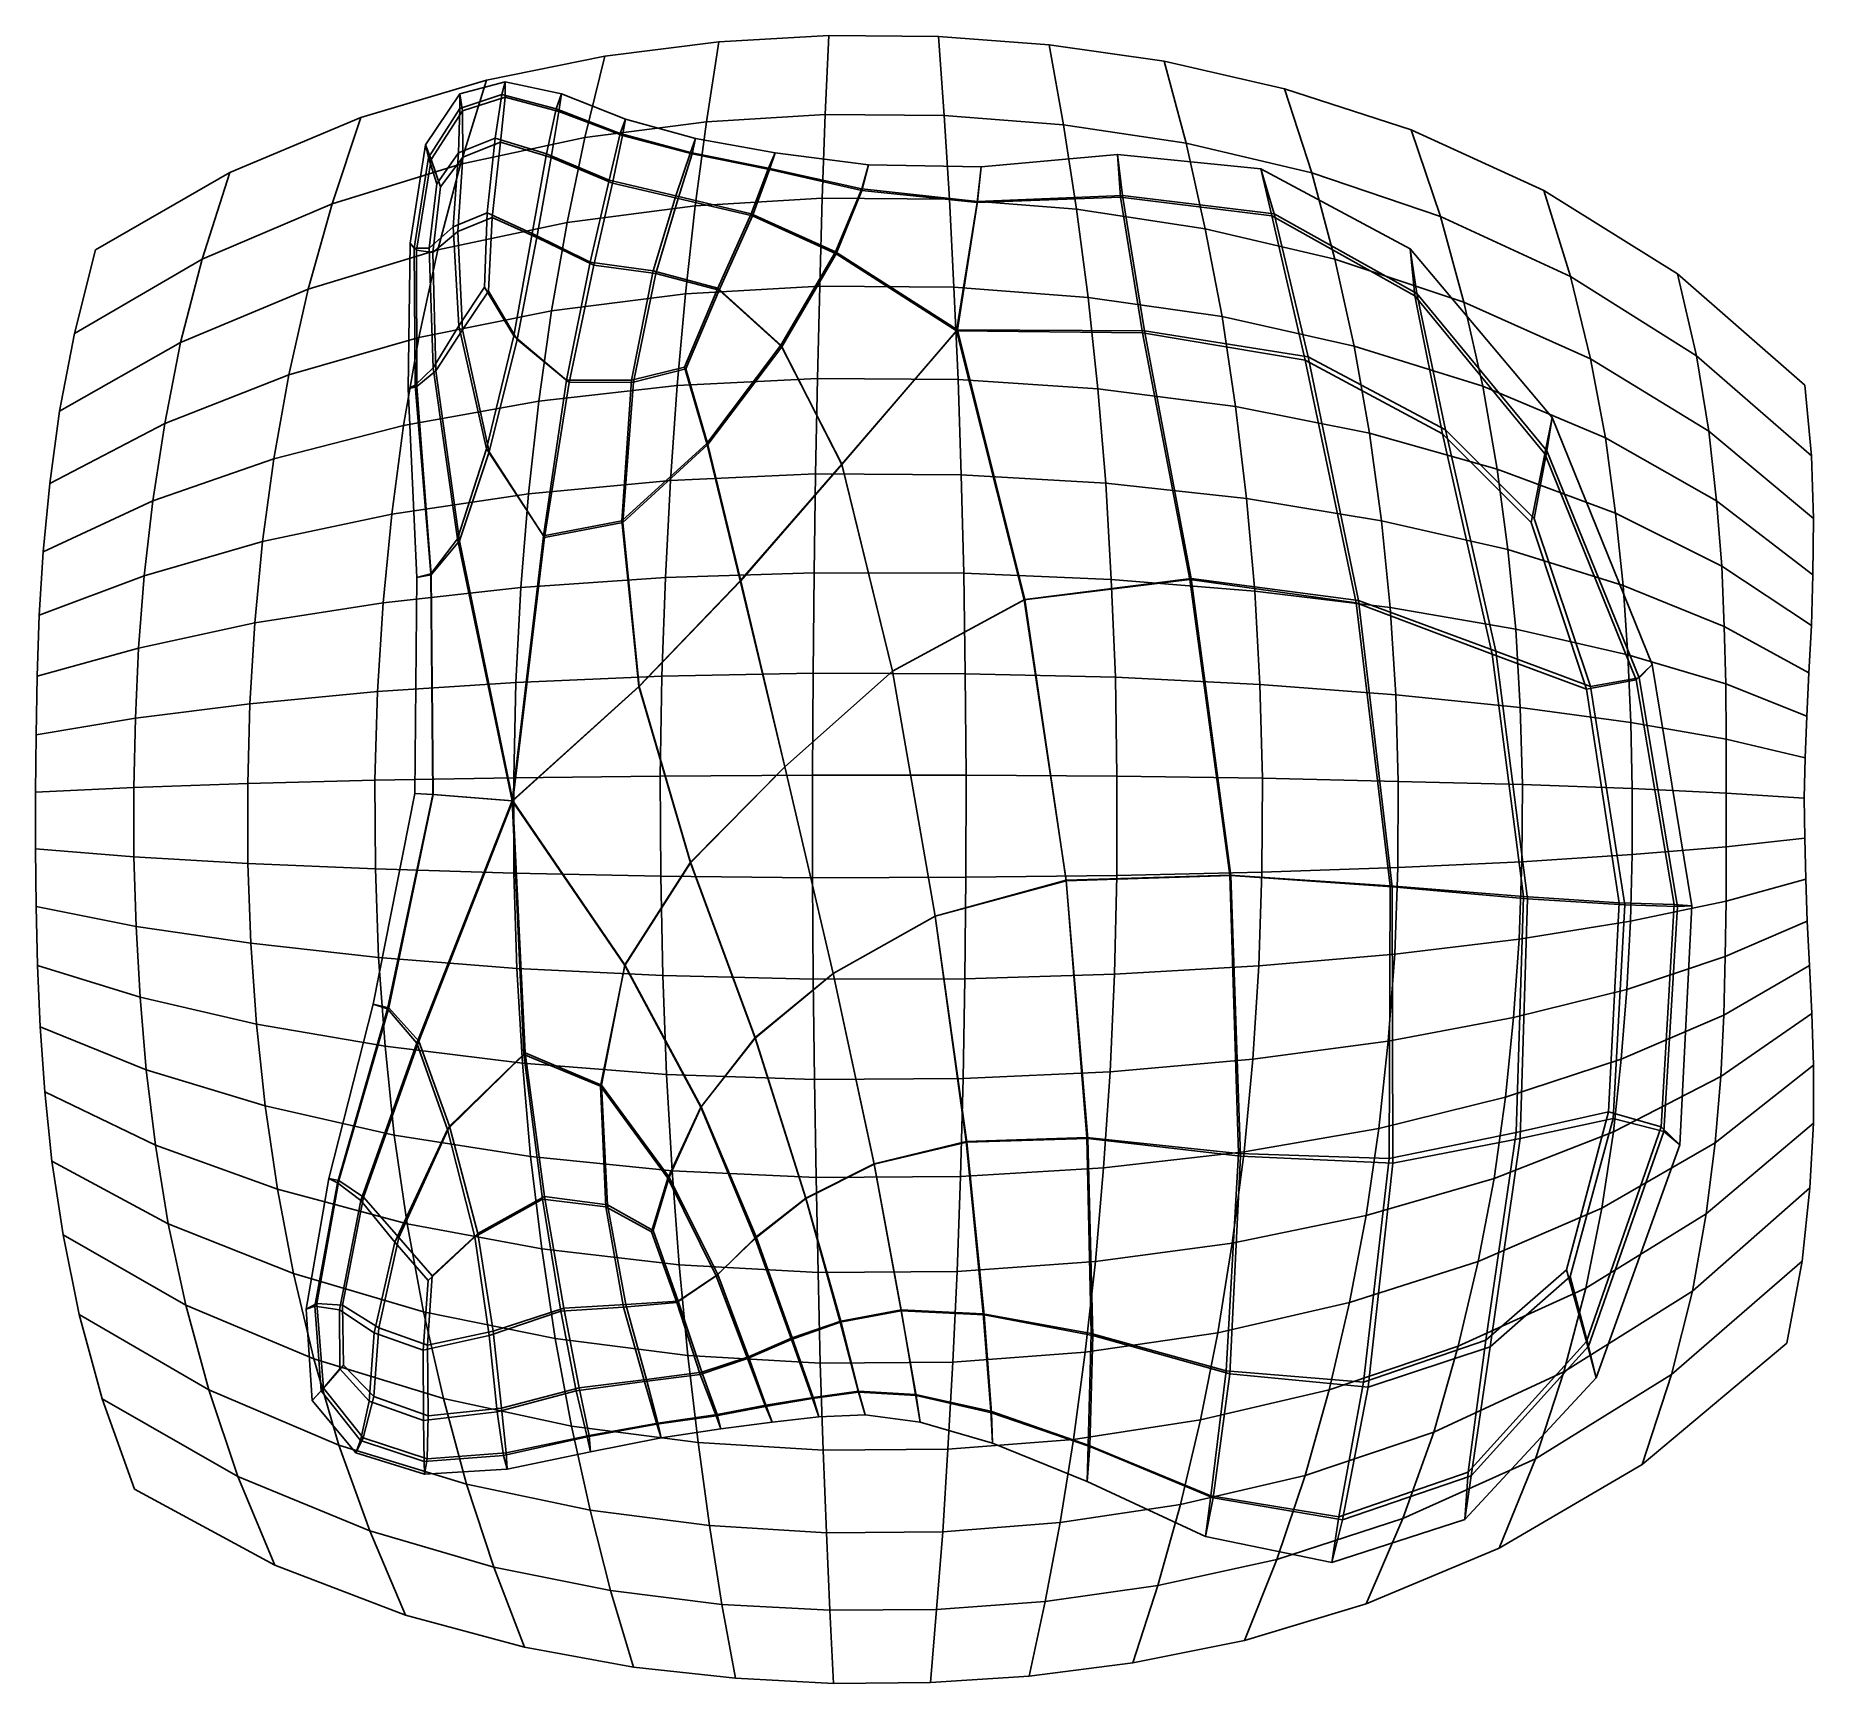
# Model space of a CAD drawing. Extents: x -16.3 to 18.4, y -17 to 15.2.
import ezdxf

# ---------------------------------------------------------------- set-up
doc = ezdxf.new("R2010")
doc.units = 0
doc.header["$MEASUREMENT"] = 0
doc.layers.add('Lines', color=7, linetype='CONTINUOUS')
doc.layers.add('Polylines', color=7, linetype='CONTINUOUS')

msp = doc.modelspace()

# ---------------------------------------------------------------- linework, layer by layer
at = {"layer": 'Lines', "color": 4}
for p, q in [((-5.16, 14.77, 12.45), (-2.94, 15.05, 12.68)), ((-3.18, 13.49, 13.71), (-2.94, 15.05, 12.68)), ((-2.94, 15.05, 12.68), (-0.79, 15.17, 12.78)), ((-0.86, 13.63, 13.85), (-0.79, 15.17, 12.78)), ((-0.79, 15.17, 12.78), (1.35, 15.15, 12.77)), ((1.35, 15.15, 12.77), (3.51, 14.99, 12.63)), ((1.46, 13.61, 13.83), (1.35, 15.15, 12.77)), ((3.51, 14.99, 12.63), (5.75, 14.67, 12.36)), ((3.79, 13.43, 13.65), (3.51, 14.99, 12.63)), ((-7.47, 14.3, 12.05), (-5.16, 14.77, 12.45)), ((-5.55, 13.18, 13.4), (-5.16, 14.77, 12.45)), ((5.75, 14.67, 12.36), (8.1, 14.13, 11.91)), ((6.18, 13.07, 13.28), (5.75, 14.67, 12.36)), ((-9.92, 13.57, 11.43), (-7.47, 14.3, 12.05)), ((-7.98, 12.66, 12.87), (-7.47, 14.3, 12.05)), ((8.1, 14.13, 11.91), (10.57, 13.33, 11.23)), ((8.63, 12.49, 12.69), (8.1, 14.13, 11.91)), ((-12.48, 12.5, 10.53), (-9.92, 13.57, 11.43)), ((-10.48, 11.89, 12.09), (-9.92, 13.57, 11.43)), ((-3.18, 13.49, 13.71), (-0.86, 13.63, 13.85)), ((-0.92, 12, 14.83), (-0.86, 13.63, 13.85)), ((-0.86, 13.63, 13.85), (1.46, 13.61, 13.83)), ((1.46, 13.61, 13.83), (3.79, 13.43, 13.65)), ((1.56, 11.98, 14.8), (1.46, 13.61, 13.83)), ((-5.55, 13.18, 13.4), (-3.18, 13.49, 13.71)), ((-3.4, 11.85, 14.65), (-3.18, 13.49, 13.71)), ((3.79, 13.43, 13.65), (6.18, 13.07, 13.28)), ((4.04, 11.78, 14.56), (3.79, 13.43, 13.65)), ((10.57, 13.33, 11.23), (13.16, 12.15, 10.24)), ((11.14, 11.64, 11.83), (10.57, 13.33, 11.23)), ((-7.98, 12.66, 12.87), (-5.55, 13.18, 13.4)), ((-5.9, 11.52, 14.24), (-5.55, 13.18, 13.4)), ((6.18, 13.07, 13.28), (8.63, 12.49, 12.69)), ((6.55, 11.4, 14.09), (6.18, 13.07, 13.28)), ((-15.1, 10.99, 9.26), (-12.48, 12.5, 10.53)), ((-13.02, 10.81, 10.99), (-12.48, 12.5, 10.53)), ((-10.48, 11.89, 12.09), (-7.98, 12.66, 12.87)), ((-8.42, 10.99, 13.58), (-7.98, 12.66, 12.87)), ((8.63, 12.49, 12.69), (11.14, 11.64, 11.83)), ((9.08, 10.81, 13.36), (8.63, 12.49, 12.69)), ((13.16, 12.15, 10.24), (15.77, 10.52, 8.87)), ((13.68, 10.47, 10.64), (13.16, 12.15, 10.24)), ((-13.02, 10.81, 10.99), (-10.48, 11.89, 12.09)), ((-10.95, 10.22, 12.63), (-10.48, 11.89, 12.09)), ((-5.9, 11.52, 14.24), (-3.4, 11.85, 14.65)), ((-3.59, 10.13, 15.47), (-3.4, 11.85, 14.65)), ((-3.4, 11.85, 14.65), (-0.92, 12, 14.83)), ((-0.97, 10.28, 15.7), (-0.92, 12, 14.83)), ((-0.92, 12, 14.83), (1.56, 11.98, 14.8)), ((1.56, 11.98, 14.8), (4.04, 11.78, 14.56)), ((1.65, 10.26, 15.66), (1.56, 11.98, 14.8)), ((-8.42, 10.99, 13.58), (-5.9, 11.52, 14.24)), ((-6.2, 9.8, 14.97), (-5.9, 11.52, 14.24)), ((4.04, 11.78, 14.56), (6.55, 11.4, 14.09)), ((4.27, 10.06, 15.36), (4.04, 11.78, 14.56)), ((11.14, 11.64, 11.83), (13.68, 10.47, 10.64)), ((11.6, 9.97, 12.33), (11.14, 11.64, 11.83)), ((6.55, 11.4, 14.09), (9.08, 10.81, 13.36)), ((6.88, 9.69, 14.79), (6.55, 11.4, 14.09)), ((-15.51, 9.36, 9.52), (-15.1, 10.99, 9.26)), ((-15.51, 9.36, 9.52), (-13.02, 10.81, 10.99)), ((-13.44, 9.18, 11.34), (-13.02, 10.81, 10.99)), ((-10.95, 10.22, 12.63), (-8.42, 10.99, 13.58)), ((-8.79, 9.28, 14.17), (-8.42, 10.99, 13.58)), ((9.08, 10.81, 13.36), (11.6, 9.97, 12.33)), ((9.46, 9.11, 13.91), (9.08, 10.81, 13.36)), ((13.68, 10.47, 10.64), (16.14, 8.92, 9.07)), ((14.07, 8.86, 10.95), (13.68, 10.47, 10.64)), ((15.77, 10.52, 8.87), (18.25, 8.35, 7.04)), ((16.14, 8.92, 9.07), (15.77, 10.52, 8.87)), ((-13.44, 9.18, 11.34), (-10.95, 10.22, 12.63)), ((-11.33, 8.55, 13.06), (-10.95, 10.22, 12.63)), ((-6.2, 9.8, 14.97), (-3.59, 10.13, 15.47)), ((-3.75, 8.34, 16.17), (-3.59, 10.13, 15.47)), ((-3.59, 10.13, 15.47), (-0.97, 10.28, 15.7)), ((-1.01, 8.48, 16.44), (-0.97, 10.28, 15.7)), ((-0.97, 10.28, 15.7), (1.65, 10.26, 15.66)), ((1.65, 10.26, 15.66), (4.27, 10.06, 15.36)), ((1.73, 8.46, 16.4), (1.65, 10.26, 15.66)), ((-8.79, 9.28, 14.17), (-6.2, 9.8, 14.97)), ((-6.45, 8.04, 15.57), (-6.2, 9.8, 14.97)), ((4.27, 10.06, 15.36), (6.88, 9.69, 14.79)), ((4.46, 8.28, 16.04), (4.27, 10.06, 15.36)), ((11.6, 9.97, 12.33), (14.07, 8.86, 10.95)), ((11.97, 8.33, 12.71), (11.6, 9.97, 12.33)), ((6.88, 9.69, 14.79), (9.46, 9.11, 13.91)), ((7.14, 7.93, 15.37), (6.88, 9.69, 14.79)), ((-15.8, 7.84, 9.7), (-15.51, 9.36, 9.52)), ((-15.8, 7.84, 9.7), (-13.44, 9.18, 11.34)), ((-13.75, 7.6, 11.61), (-13.44, 9.18, 11.34)), ((-11.33, 8.55, 13.06), (-8.79, 9.28, 14.17)), ((-9.09, 7.56, 14.65), (-8.79, 9.28, 14.17)), ((9.46, 9.11, 13.91), (11.97, 8.33, 12.71)), ((9.76, 7.41, 14.36), (9.46, 9.11, 13.91)), ((14.07, 8.86, 10.95), (16.38, 7.45, 9.21)), ((14.36, 7.32, 11.17), (14.07, 8.86, 10.95)), ((16.14, 8.92, 9.07), (18.38, 6.97, 7.09)), ((16.38, 7.45, 9.21), (16.14, 8.92, 9.07)), ((-13.75, 7.6, 11.61), (-11.33, 8.55, 13.06)), ((-11.62, 6.91, 13.4), (-11.33, 8.55, 13.06)), ((-6.45, 8.04, 15.57), (-3.75, 8.34, 16.17)), ((-3.88, 6.49, 16.73), (-3.75, 8.34, 16.17)), ((-3.75, 8.34, 16.17), (-1.01, 8.48, 16.44)), ((-1.05, 6.62, 17.05), (-1.01, 8.48, 16.44)), ((-1.01, 8.48, 16.44), (1.73, 8.46, 16.4)), ((1.73, 8.46, 16.4), (4.46, 8.28, 16.04)), ((1.79, 6.6, 17), (1.73, 8.46, 16.4)), ((11.97, 8.33, 12.71), (14.36, 7.32, 11.17)), ((12.25, 6.71, 13.01), (11.97, 8.33, 12.71)), ((18.38, 6.97, 7.09), (18.25, 8.35, 7.04)), ((-9.09, 7.56, 14.65), (-6.45, 8.04, 15.57)), ((-6.65, 6.23, 16.06), (-6.45, 8.04, 15.57)), ((4.46, 8.28, 16.04), (7.14, 7.93, 15.37)), ((4.61, 6.44, 16.59), (4.46, 8.28, 16.04)), ((-15.99, 6.43, 9.81), (-15.8, 7.84, 9.7)), ((7.14, 7.93, 15.37), (9.76, 7.41, 14.36)), ((7.36, 6.14, 15.82), (7.14, 7.93, 15.37)), ((-15.99, 6.43, 9.81), (-13.75, 7.6, 11.61)), ((-13.98, 6.09, 11.8), (-13.75, 7.6, 11.61)), ((-11.62, 6.91, 13.4), (-9.09, 7.56, 14.65)), ((-9.32, 5.83, 15.03), (-9.09, 7.56, 14.65)), ((9.76, 7.41, 14.36), (12.25, 6.71, 13.01)), ((9.99, 5.7, 14.7), (9.76, 7.41, 14.36)), ((14.36, 7.32, 11.17), (16.53, 6.09, 9.29)), ((14.56, 5.85, 11.34), (14.36, 7.32, 11.17)), ((16.38, 7.45, 9.21), (18.42, 5.75, 7.1)), ((16.53, 6.09, 9.29), (16.38, 7.45, 9.21)), ((18.42, 5.75, 7.1), (18.38, 6.97, 7.09)), ((-13.98, 6.09, 11.8), (-11.62, 6.91, 13.4)), ((-11.84, 5.3, 13.65), (-11.62, 6.91, 13.4)), ((-3.88, 6.49, 16.73), (-1.05, 6.62, 17.05)), ((-1.08, 4.69, 17.51), (-1.05, 6.62, 17.05)), ((-1.05, 6.62, 17.05), (1.79, 6.6, 17)), ((1.79, 6.6, 17), (4.61, 6.44, 16.59)), ((1.84, 4.68, 17.46), (1.79, 6.6, 17)), ((12.25, 6.71, 13.01), (14.56, 5.85, 11.34)), ((12.46, 5.14, 13.23), (12.25, 6.71, 13.01)), ((-16.12, 5.1, 9.89), (-15.99, 6.43, 9.81)), ((-6.65, 6.23, 16.06), (-3.88, 6.49, 16.73)), ((-3.98, 4.6, 17.16), (-3.88, 6.49, 16.73)), ((4.61, 6.44, 16.59), (7.36, 6.14, 15.82)), ((4.72, 4.56, 17.01), (4.61, 6.44, 16.59)), ((-16.12, 5.1, 9.89), (-13.98, 6.09, 11.8)), ((-14.15, 4.63, 11.94), (-13.98, 6.09, 11.8)), ((-9.32, 5.83, 15.03), (-6.65, 6.23, 16.06)), ((-6.8, 4.4, 16.42), (-6.65, 6.23, 16.06)), ((7.36, 6.14, 15.82), (9.99, 5.7, 14.7)), ((7.52, 4.33, 16.16), (7.36, 6.14, 15.82)), ((16.53, 6.09, 9.29), (18.41, 4.65, 7.1)), ((16.63, 4.82, 9.35), (16.53, 6.09, 9.29)), ((-11.84, 5.3, 13.65), (-9.32, 5.83, 15.03)), ((-9.49, 4.1, 15.3), (-9.32, 5.83, 15.03)), ((9.99, 5.7, 14.7), (12.46, 5.14, 13.23)), ((10.16, 4.01, 14.95), (9.99, 5.7, 14.7)), ((14.56, 5.85, 11.34), (16.63, 4.82, 9.35)), ((14.71, 4.44, 11.45), (14.56, 5.85, 11.34)), ((18.41, 4.65, 7.1), (18.42, 5.75, 7.1)), ((-14.15, 4.63, 11.94), (-11.84, 5.3, 13.65)), ((-11.99, 3.71, 13.83), (-11.84, 5.3, 13.65)), ((-16.2, 3.86, 9.94), (-16.12, 5.1, 9.89)), ((12.46, 5.14, 13.23), (14.71, 4.44, 11.45)), ((12.61, 3.59, 13.39), (12.46, 5.14, 13.23)), ((-16.2, 3.86, 9.94), (-14.15, 4.63, 11.94)), ((-14.26, 3.22, 12.03), (-14.15, 4.63, 11.94)), ((-6.8, 4.4, 16.42), (-3.98, 4.6, 17.16)), ((-4.05, 2.67, 17.44), (-3.98, 4.6, 17.16)), ((-3.98, 4.6, 17.16), (-1.08, 4.69, 17.51)), ((-1.1, 2.73, 17.81), (-1.08, 4.69, 17.51)), ((-1.08, 4.69, 17.51), (1.84, 4.68, 17.46)), ((1.84, 4.68, 17.46), (4.72, 4.56, 17.01)), ((1.87, 2.72, 17.76), (1.84, 4.68, 17.46)), ((4.72, 4.56, 17.01), (7.52, 4.33, 16.16)), ((4.8, 2.65, 17.28), (4.72, 4.56, 17.01)), ((16.63, 4.82, 9.35), (18.38, 3.66, 7.09)), ((16.68, 3.64, 9.37), (16.63, 4.82, 9.35)), ((18.38, 3.66, 7.09), (18.41, 4.65, 7.1)), ((-9.49, 4.1, 15.3), (-6.8, 4.4, 16.42)), ((-6.9, 2.55, 16.65), (-6.8, 4.4, 16.42)), ((7.52, 4.33, 16.16), (10.16, 4.01, 14.95)), ((7.62, 2.51, 16.38), (7.52, 4.33, 16.16)), ((14.71, 4.44, 11.45), (16.68, 3.64, 9.37)), ((14.8, 3.09, 11.52), (14.71, 4.44, 11.45)), ((-16.24, 2.67, 9.97), (-16.2, 3.86, 9.94)), ((-11.99, 3.71, 13.83), (-9.49, 4.1, 15.3)), ((-9.6, 2.37, 15.47), (-9.49, 4.1, 15.3)), ((10.16, 4.01, 14.95), (12.61, 3.59, 13.39)), ((10.27, 2.31, 15.11), (10.16, 4.01, 14.95)), ((-14.26, 3.22, 12.03), (-11.99, 3.71, 13.83)), ((-12.09, 2.13, 13.94), (-11.99, 3.71, 13.83)), ((12.61, 3.59, 13.39), (14.8, 3.09, 11.52)), ((12.7, 2.06, 13.49), (12.61, 3.59, 13.39)), ((16.68, 3.64, 9.37), (18.33, 2.74, 7.07)), ((16.71, 2.52, 9.39), (16.68, 3.64, 9.37)), ((18.33, 2.74, 7.07), (18.38, 3.66, 7.09)), ((-16.24, 2.67, 9.97), (-14.26, 3.22, 12.03)), ((-14.32, 1.85, 12.09), (-14.26, 3.22, 12.03)), ((14.8, 3.09, 11.52), (16.71, 2.52, 9.39)), ((14.86, 1.77, 11.56), (14.8, 3.09, 11.52)), ((-16.26, 1.53, 9.98), (-16.24, 2.67, 9.97)), ((-9.6, 2.37, 15.47), (-6.9, 2.55, 16.65)), ((-6.94, 0.69, 16.76), (-6.9, 2.55, 16.65)), ((-6.9, 2.55, 16.65), (-4.05, 2.67, 17.44)), ((-4.08, 0.72, 17.57), (-4.05, 2.67, 17.44)), ((-4.05, 2.67, 17.44), (-1.1, 2.73, 17.81)), ((-1.11, 0.74, 17.96), (-1.1, 2.73, 17.81)), ((-1.1, 2.73, 17.81), (1.87, 2.72, 17.76)), ((1.87, 2.72, 17.76), (4.8, 2.65, 17.28)), ((1.89, 0.74, 17.9), (1.87, 2.72, 17.76)), ((4.8, 2.65, 17.28), (7.62, 2.51, 16.38)), ((4.83, 0.72, 17.4), (4.8, 2.65, 17.28)), ((7.62, 2.51, 16.38), (10.27, 2.31, 15.11)), ((7.67, 0.68, 16.49), (7.62, 2.51, 16.38)), ((16.71, 2.52, 9.39), (18.29, 1.89, 7.05)), ((16.72, 1.44, 9.4), (16.71, 2.52, 9.39)), ((18.29, 1.89, 7.05), (18.33, 2.74, 7.07)), ((-14.32, 1.85, 12.09), (-12.09, 2.13, 13.94)), ((-12.13, 0.58, 13.99), (-12.09, 2.13, 13.94)), ((-12.09, 2.13, 13.94), (-9.6, 2.37, 15.47)), ((-9.65, 0.64, 15.56), (-9.6, 2.37, 15.47)), ((10.27, 2.31, 15.11), (12.7, 2.06, 13.49)), ((10.32, 0.62, 15.18), (10.27, 2.31, 15.11)), ((-16.26, 1.53, 9.98), (-14.32, 1.85, 12.09)), ((-14.35, 0.5, 12.11), (-14.32, 1.85, 12.09)), ((12.7, 2.06, 13.49), (14.86, 1.77, 11.56)), ((12.74, 0.56, 13.53), (12.7, 2.06, 13.49)), ((14.86, 1.77, 11.56), (16.72, 1.44, 9.4)), ((14.88, 0.48, 11.58), (14.86, 1.77, 11.56)), ((18.26, 1.08, 7.04), (18.29, 1.89, 7.05)), ((-16.27, 0.41, 9.99), (-16.26, 1.53, 9.98)), ((16.72, 1.44, 9.4), (18.26, 1.08, 7.04)), ((16.72, 0.39, 9.4), (16.72, 1.44, 9.4)), ((18.24, 0.29, 7.03), (18.26, 1.08, 7.04)), ((-6.94, 0.69, 16.76), (-4.08, 0.72, 17.57)), ((-4.08, 0.72, 17.57), (-1.11, 0.74, 17.96)), ((-4.07, -1.23, 17.56), (-4.08, 0.72, 17.57)), ((-1.11, 0.74, 17.96), (1.89, 0.74, 17.9)), ((-1.11, -1.26, 17.94), (-1.11, 0.74, 17.96)), ((1.88, -1.25, 17.88), (1.89, 0.74, 17.9)), ((1.89, 0.74, 17.9), (4.83, 0.72, 17.4)), ((4.83, 0.72, 17.4), (7.67, 0.68, 16.49)), ((4.83, -1.22, 17.39), (4.83, 0.72, 17.4)), ((-16.27, 0.41, 9.99), (-14.35, 0.5, 12.11)), ((-16.27, -0.7, 9.99), (-16.27, 0.41, 9.99)), ((-14.35, 0.5, 12.11), (-12.13, 0.58, 13.99)), ((-14.35, -0.85, 12.11), (-14.35, 0.5, 12.11)), ((-12.13, 0.58, 13.99), (-9.65, 0.64, 15.56)), ((-12.13, -0.98, 13.98), (-12.13, 0.58, 13.99)), ((-9.65, 0.64, 15.56), (-6.94, 0.69, 16.76)), ((-9.64, -1.09, 15.54), (-9.65, 0.64, 15.56)), ((-6.94, -1.17, 16.75), (-6.94, 0.69, 16.76)), ((7.66, -1.15, 16.47), (7.67, 0.68, 16.49)), ((7.67, 0.68, 16.49), (10.32, 0.62, 15.18)), ((10.31, -1.06, 15.17), (10.32, 0.62, 15.18)), ((10.32, 0.62, 15.18), (12.74, 0.56, 13.53)), ((12.73, -0.95, 13.52), (12.74, 0.56, 13.53)), ((12.74, 0.56, 13.53), (14.88, 0.48, 11.58)), ((14.88, 0.48, 11.58), (16.72, 0.39, 9.4)), ((14.88, -0.81, 11.58), (14.88, 0.48, 11.58)), ((16.72, 0.39, 9.4), (18.24, 0.29, 7.03)), ((16.72, -0.66, 9.4), (16.72, 0.39, 9.4)), ((18.25, -0.49, 7.03), (18.24, 0.29, 7.03)), ((14.88, -0.81, 11.58), (16.72, -0.66, 9.4)), ((16.72, -0.66, 9.4), (18.25, -0.49, 7.03)), ((16.72, -1.72, 9.4), (16.72, -0.66, 9.4)), ((18.27, -1.29, 7.04), (18.25, -0.49, 7.03)), ((-16.27, -0.7, 9.99), (-14.35, -0.85, 12.11)), ((-16.26, -1.82, 9.98), (-16.27, -0.7, 9.99)), ((-14.35, -0.85, 12.11), (-12.13, -0.98, 13.98)), ((-14.31, -2.21, 12.08), (-14.35, -0.85, 12.11)), ((-12.13, -0.98, 13.98), (-9.64, -1.09, 15.54)), ((-12.07, -2.54, 13.91), (-12.13, -0.98, 13.98)), ((10.31, -1.06, 15.17), (12.73, -0.95, 13.52)), ((12.68, -2.46, 13.47), (12.73, -0.95, 13.52)), ((12.73, -0.95, 13.52), (14.88, -0.81, 11.58)), ((14.85, -2.11, 11.55), (14.88, -0.81, 11.58)), ((-9.64, -1.09, 15.54), (-6.94, -1.17, 16.75)), ((-9.58, -2.82, 15.44), (-9.64, -1.09, 15.54)), ((-6.94, -1.17, 16.75), (-4.07, -1.23, 17.56)), ((-6.88, -3.03, 16.61), (-6.94, -1.17, 16.75)), ((-4.07, -1.23, 17.56), (-1.11, -1.26, 17.94)), ((-4.03, -3.17, 17.38), (-4.07, -1.23, 17.56)), ((-1.11, -1.26, 17.94), (1.88, -1.25, 17.88)), ((-1.1, -3.24, 17.75), (-1.11, -1.26, 17.94)), ((1.86, -3.23, 17.7), (1.88, -1.25, 17.88)), ((1.88, -1.25, 17.88), (4.83, -1.22, 17.39)), ((4.78, -3.14, 17.22), (4.83, -1.22, 17.39)), ((4.83, -1.22, 17.39), (7.66, -1.15, 16.47)), ((7.6, -2.98, 16.34), (7.66, -1.15, 16.47)), ((7.66, -1.15, 16.47), (10.31, -1.06, 15.17)), ((10.25, -2.75, 15.08), (10.31, -1.06, 15.17)), ((16.72, -1.72, 9.4), (18.27, -1.29, 7.04)), ((18.3, -2.11, 7.06), (18.27, -1.29, 7.04)), ((14.85, -2.11, 11.55), (16.72, -1.72, 9.4)), ((16.7, -2.8, 9.39), (16.72, -1.72, 9.4)), ((-16.26, -1.82, 9.98), (-14.31, -2.21, 12.08)), ((-16.23, -2.97, 9.96), (-16.26, -1.82, 9.98)), ((-14.31, -2.21, 12.08), (-12.07, -2.54, 13.91)), ((-14.23, -3.59, 12.01), (-14.31, -2.21, 12.08)), ((12.68, -2.46, 13.47), (14.85, -2.11, 11.55)), ((14.78, -3.44, 11.5), (14.85, -2.11, 11.55)), ((16.7, -2.8, 9.39), (18.3, -2.11, 7.06)), ((18.34, -2.97, 7.07), (18.3, -2.11, 7.06)), ((-12.07, -2.54, 13.91), (-9.58, -2.82, 15.44)), ((-11.96, -4.12, 13.79), (-12.07, -2.54, 13.91)), ((7.6, -2.98, 16.34), (10.25, -2.75, 15.08)), ((10.12, -4.45, 14.89), (10.25, -2.75, 15.08)), ((10.25, -2.75, 15.08), (12.68, -2.46, 13.47)), ((12.57, -3.99, 13.35), (12.68, -2.46, 13.47)), ((-16.23, -2.97, 9.96), (-14.23, -3.59, 12.01)), ((-16.18, -4.17, 9.93), (-16.23, -2.97, 9.96)), ((-9.58, -2.82, 15.44), (-6.88, -3.03, 16.61)), ((-9.45, -4.55, 15.24), (-9.58, -2.82, 15.44)), ((-6.88, -3.03, 16.61), (-4.03, -3.17, 17.38)), ((-6.77, -4.88, 16.34), (-6.88, -3.03, 16.61)), ((4.78, -3.14, 17.22), (7.6, -2.98, 16.34)), ((7.48, -4.8, 16.09), (7.6, -2.98, 16.34)), ((14.78, -3.44, 11.5), (16.7, -2.8, 9.39)), ((16.67, -3.94, 9.37), (16.7, -2.8, 9.39)), ((16.67, -3.94, 9.37), (18.34, -2.97, 7.07)), ((18.39, -3.91, 7.09), (18.34, -2.97, 7.07)), ((-4.03, -3.17, 17.38), (-1.1, -3.24, 17.75)), ((-3.96, -5.1, 17.06), (-4.03, -3.17, 17.38)), ((-1.1, -3.24, 17.75), (1.86, -3.23, 17.7)), ((-1.07, -5.2, 17.4), (-1.1, -3.24, 17.75)), ((1.83, -5.18, 17.35), (1.86, -3.23, 17.7)), ((1.86, -3.23, 17.7), (4.78, -3.14, 17.22)), ((4.7, -5.05, 16.91), (4.78, -3.14, 17.22)), ((12.57, -3.99, 13.35), (14.78, -3.44, 11.5)), ((14.67, -4.8, 11.42), (14.78, -3.44, 11.5)), ((-14.23, -3.59, 12.01), (-11.96, -4.12, 13.79)), ((-14.11, -5.01, 11.91), (-14.23, -3.59, 12.01)), ((-11.96, -4.12, 13.79), (-9.45, -4.55, 15.24)), ((-11.79, -5.71, 13.59), (-11.96, -4.12, 13.79)), ((10.12, -4.45, 14.89), (12.57, -3.99, 13.35)), ((12.41, -5.54, 13.18), (12.57, -3.99, 13.35)), ((14.67, -4.8, 11.42), (16.67, -3.94, 9.37)), ((16.61, -5.14, 9.33), (18.39, -3.91, 7.09)), ((16.61, -5.14, 9.33), (16.67, -3.94, 9.37)), ((18.42, -4.92, 7.1), (18.39, -3.91, 7.09)), ((-16.18, -4.17, 9.93), (-14.11, -5.01, 11.91)), ((-16.09, -5.44, 9.87), (-16.18, -4.17, 9.93)), ((7.48, -4.8, 16.09), (10.12, -4.45, 14.89)), ((9.94, -6.15, 14.62), (10.12, -4.45, 14.89)), ((-9.45, -4.55, 15.24), (-6.77, -4.88, 16.34)), ((-9.27, -6.28, 14.94), (-9.45, -4.55, 15.24)), ((4.7, -5.05, 16.91), (7.48, -4.8, 16.09)), ((7.31, -6.61, 15.72), (7.48, -4.8, 16.09)), ((12.41, -5.54, 13.18), (14.67, -4.8, 11.42)), ((14.52, -6.22, 11.3), (14.67, -4.8, 11.42)), ((-14.11, -5.01, 11.91), (-11.79, -5.71, 13.59)), ((-13.93, -6.48, 11.76), (-14.11, -5.01, 11.91)), ((-6.77, -4.88, 16.34), (-3.96, -5.1, 17.06)), ((-6.61, -6.7, 15.94), (-6.77, -4.88, 16.34)), ((-3.96, -5.1, 17.06), (-1.07, -5.2, 17.4)), ((-3.85, -6.98, 16.6), (-3.96, -5.1, 17.06)), ((-1.07, -5.2, 17.4), (1.83, -5.18, 17.35)), ((-1.04, -7.11, 16.9), (-1.07, -5.2, 17.4)), ((1.78, -7.09, 16.86), (1.83, -5.18, 17.35)), ((1.83, -5.18, 17.35), (4.7, -5.05, 16.91)), ((4.57, -6.92, 16.46), (4.7, -5.05, 16.91)), ((14.52, -6.22, 11.3), (16.61, -5.14, 9.33)), ((16.5, -6.43, 9.27), (18.42, -4.92, 7.1)), ((16.5, -6.43, 9.27), (16.61, -5.14, 9.33)), ((18.42, -6.05, 7.1), (18.42, -4.92, 7.1)), ((-16.09, -5.44, 9.87), (-13.93, -6.48, 11.76)), ((-15.95, -6.79, 9.79), (-16.09, -5.44, 9.87)), ((9.94, -6.15, 14.62), (12.41, -5.54, 13.18)), ((12.19, -7.13, 12.94), (12.41, -5.54, 13.18)), ((-11.79, -5.71, 13.59), (-9.27, -6.28, 14.94)), ((-11.55, -7.34, 13.32), (-11.79, -5.71, 13.59)), ((7.31, -6.61, 15.72), (9.94, -6.15, 14.62)), ((9.69, -7.85, 14.25), (9.94, -6.15, 14.62)), ((12.19, -7.13, 12.94), (14.52, -6.22, 11.3)), ((14.29, -7.71, 11.12), (14.52, -6.22, 11.3)), ((16.33, -7.82, 9.18), (18.42, -6.05, 7.1)), ((18.35, -7.31, 7.08), (18.42, -6.05, 7.1)), ((-13.93, -6.48, 11.76), (-11.55, -7.34, 13.32)), ((-13.68, -8.01, 11.55), (-13.93, -6.48, 11.76)), ((-9.27, -6.28, 14.94), (-6.61, -6.7, 15.94)), ((-9.02, -8.01, 14.54), (-9.27, -6.28, 14.94)), ((14.29, -7.71, 11.12), (16.5, -6.43, 9.27)), ((16.33, -7.82, 9.18), (16.5, -6.43, 9.27)), ((-15.95, -6.79, 9.79), (-13.68, -8.01, 11.55)), ((-15.73, -8.23, 9.66), (-15.95, -6.79, 9.79)), ((-6.61, -6.7, 15.94), (-3.85, -6.98, 16.6)), ((-6.39, -8.5, 15.43), (-6.61, -6.7, 15.94)), ((1.78, -7.09, 16.86), (4.57, -6.92, 16.46)), ((4.41, -8.75, 15.88), (4.57, -6.92, 16.46)), ((4.57, -6.92, 16.46), (7.31, -6.61, 15.72)), ((7.08, -8.39, 15.23), (7.31, -6.61, 15.72)), ((-3.85, -6.98, 16.6), (-1.04, -7.11, 16.9)), ((-3.71, -8.81, 16), (-3.85, -6.98, 16.6)), ((-1.04, -7.11, 16.9), (1.78, -7.09, 16.86)), ((-1, -8.96, 16.26), (-1.04, -7.11, 16.9)), ((1.71, -8.94, 16.22), (1.78, -7.09, 16.86)), ((9.69, -7.85, 14.25), (12.19, -7.13, 12.94)), ((11.88, -8.75, 12.62), (12.19, -7.13, 12.94)), ((-11.55, -7.34, 13.32), (-9.02, -8.01, 14.54)), ((-11.24, -8.98, 12.95), (-11.55, -7.34, 13.32)), ((16.06, -9.33, 9.02), (18.35, -7.31, 7.08)), ((18.2, -8.74, 7.02), (18.35, -7.31, 7.08)), ((7.08, -8.39, 15.23), (9.69, -7.85, 14.25)), ((9.37, -9.55, 13.78), (9.69, -7.85, 14.25)), ((11.88, -8.75, 12.62), (14.29, -7.71, 11.12)), ((13.98, -9.27, 10.88), (14.29, -7.71, 11.12)), ((13.98, -9.27, 10.88), (16.33, -7.82, 9.18)), ((16.06, -9.33, 9.02), (16.33, -7.82, 9.18)), ((-15.73, -8.23, 9.66), (-13.34, -9.6, 11.26)), ((-15.42, -9.78, 9.46), (-15.73, -8.23, 9.66)), ((-13.68, -8.01, 11.55), (-11.24, -8.98, 12.95)), ((-13.34, -9.6, 11.26), (-13.68, -8.01, 11.55)), ((-9.02, -8.01, 14.54), (-6.39, -8.5, 15.43)), ((-8.7, -9.73, 14.03), (-9.02, -8.01, 14.54)), ((-6.39, -8.5, 15.43), (-3.71, -8.81, 16)), ((-6.13, -10.25, 14.79), (-6.39, -8.5, 15.43)), ((4.41, -8.75, 15.88), (7.08, -8.39, 15.23)), ((6.8, -10.14, 14.62), (7.08, -8.39, 15.23)), ((-11.24, -8.98, 12.95), (-8.7, -9.73, 14.03)), ((-10.84, -10.65, 12.5), (-11.24, -8.98, 12.95)), ((-3.71, -8.81, 16), (-1, -8.96, 16.26)), ((-3.54, -10.58, 15.26), (-3.71, -8.81, 16)), ((-1, -8.96, 16.26), (1.71, -8.94, 16.22)), ((-0.96, -10.73, 15.48), (-1, -8.96, 16.26)), ((1.63, -10.71, 15.45), (1.71, -8.94, 16.22)), ((1.71, -8.94, 16.22), (4.41, -8.75, 15.88)), ((4.21, -10.52, 15.17), (4.41, -8.75, 15.88)), ((9.37, -9.55, 13.78), (11.88, -8.75, 12.62)), ((11.49, -10.4, 12.21), (11.88, -8.75, 12.62)), ((15.65, -10.95, 8.8), (18.2, -8.74, 7.02)), ((17.9, -10.34, 6.9), (18.2, -8.74, 7.02)), ((11.49, -10.4, 12.21), (13.98, -9.27, 10.88)), ((13.55, -10.9, 10.55), (13.98, -9.27, 10.88)), ((13.55, -10.9, 10.55), (16.06, -9.33, 9.02)), ((15.65, -10.95, 8.8), (16.06, -9.33, 9.02)), ((-13.34, -9.6, 11.26), (-10.84, -10.65, 12.5)), ((-12.89, -11.25, 10.88), (-13.34, -9.6, 11.26)), ((6.8, -10.14, 14.62), (9.37, -9.55, 13.78)), ((8.97, -11.25, 13.2), (9.37, -9.55, 13.78)), ((-15.42, -9.78, 9.46), (-12.89, -11.25, 10.88)), ((-14.97, -11.43, 9.18), (-15.42, -9.78, 9.46)), ((-8.7, -9.73, 14.03), (-6.13, -10.25, 14.79)), ((-8.31, -11.42, 13.4), (-8.7, -9.73, 14.03)), ((-6.13, -10.25, 14.79), (-3.54, -10.58, 15.26)), ((-5.81, -11.96, 14.03), (-6.13, -10.25, 14.79)), ((4.21, -10.52, 15.17), (6.8, -10.14, 14.62)), ((6.46, -11.84, 13.89), (6.8, -10.14, 14.62)), ((8.97, -11.25, 13.2), (11.49, -10.4, 12.21)), ((11.01, -12.08, 11.69), (11.49, -10.4, 12.21)), ((15.08, -12.71, 8.48), (17.9, -10.34, 6.9)), ((-10.84, -10.65, 12.5), (-8.31, -11.42, 13.4)), ((-10.35, -12.33, 11.93), (-10.84, -10.65, 12.5)), ((-3.54, -10.58, 15.26), (-0.96, -10.73, 15.48)), ((-3.34, -12.28, 14.41), (-3.54, -10.58, 15.26)), ((-0.96, -10.73, 15.48), (1.63, -10.71, 15.45)), ((-0.9, -12.43, 14.59), (-0.96, -10.73, 15.48)), ((1.53, -12.41, 14.56), (1.63, -10.71, 15.45)), ((1.63, -10.71, 15.45), (4.21, -10.52, 15.17)), ((3.98, -12.22, 14.33), (4.21, -10.52, 15.17)), ((11.01, -12.08, 11.69), (13.55, -10.9, 10.55)), ((13, -12.6, 10.12), (13.55, -10.9, 10.55)), ((13, -12.6, 10.12), (15.65, -10.95, 8.8)), ((15.08, -12.71, 8.48), (15.65, -10.95, 8.8)), ((-14.97, -11.43, 9.18), (-12.32, -12.94, 10.4)), ((-14.34, -13.19, 8.8), (-14.97, -11.43, 9.18)), ((-12.89, -11.25, 10.88), (-10.35, -12.33, 11.93)), ((-12.32, -12.94, 10.4), (-12.89, -11.25, 10.88)), ((-8.31, -11.42, 13.4), (-5.81, -11.96, 14.03)), ((-7.86, -13.09, 12.67), (-8.31, -11.42, 13.4)), ((6.46, -11.84, 13.89), (8.97, -11.25, 13.2)), ((8.5, -12.92, 12.5), (8.97, -11.25, 13.2)), ((-5.81, -11.96, 14.03), (-3.34, -12.28, 14.41)), ((-5.45, -13.6, 13.16), (-5.81, -11.96, 14.03)), ((3.98, -12.22, 14.33), (6.46, -11.84, 13.89)), ((6.07, -13.49, 13.05), (6.46, -11.84, 13.89)), ((8.5, -12.92, 12.5), (11.01, -12.08, 11.69)), ((10.41, -13.76, 11.05), (11.01, -12.08, 11.69)), ((-10.35, -12.33, 11.93), (-7.86, -13.09, 12.67)), ((-9.75, -14, 11.24), (-10.35, -12.33, 11.93)), ((-3.34, -12.28, 14.41), (-0.9, -12.43, 14.59)), ((-3.12, -13.9, 13.45), (-3.34, -12.28, 14.41)), ((-0.9, -12.43, 14.59), (1.53, -12.41, 14.56)), ((-0.84, -14.04, 13.58), (-0.9, -12.43, 14.59)), ((1.43, -14.02, 13.57), (1.53, -12.41, 14.56)), ((1.53, -12.41, 14.56), (3.98, -12.22, 14.33)), ((3.72, -13.84, 13.39), (3.98, -12.22, 14.33)), ((10.41, -13.76, 11.05), (13, -12.6, 10.12)), ((12.29, -14.34, 9.57), (13, -12.6, 10.12)), ((12.29, -14.34, 9.57), (15.08, -12.71, 8.48)), ((-12.32, -12.94, 10.4), (-9.75, -14, 11.24)), ((-11.6, -14.67, 9.79), (-12.32, -12.94, 10.4)), ((-7.86, -13.09, 12.67), (-5.45, -13.6, 13.16)), ((-7.33, -14.71, 11.82), (-7.86, -13.09, 12.67)), ((6.07, -13.49, 13.05), (8.5, -12.92, 12.5)), ((7.95, -14.56, 11.69), (8.5, -12.92, 12.5)), ((-14.34, -13.19, 8.8), (-11.6, -14.67, 9.79)), ((3.72, -13.84, 13.39), (6.07, -13.49, 13.05)), ((5.63, -15.07, 12.11), (6.07, -13.49, 13.05)), ((-5.45, -13.6, 13.16), (-3.12, -13.9, 13.45)), ((-5.05, -15.17, 12.18), (-5.45, -13.6, 13.16)), ((1.43, -14.02, 13.57), (3.72, -13.84, 13.39)), ((3.43, -15.38, 12.36), (3.72, -13.84, 13.39)), ((7.95, -14.56, 11.69), (10.41, -13.76, 11.05)), ((9.69, -15.43, 10.3), (10.41, -13.76, 11.05)), ((-9.75, -14, 11.24), (-7.33, -14.71, 11.82)), ((-9.05, -15.65, 10.44), (-9.75, -14, 11.24)), ((-3.12, -13.9, 13.45), (-0.84, -14.04, 13.58)), ((-2.88, -15.44, 12.4), (-3.12, -13.9, 13.45)), ((-0.84, -14.04, 13.58), (1.43, -14.02, 13.57)), ((-0.77, -15.55, 12.49), (-0.84, -14.04, 13.58)), ((1.31, -15.54, 12.48), (1.43, -14.02, 13.57)), ((5.63, -15.07, 12.11), (7.95, -14.56, 11.69)), ((7.32, -16.14, 10.77), (7.95, -14.56, 11.69)), ((9.69, -15.43, 10.3), (12.29, -14.34, 9.57)), ((-11.6, -14.67, 9.79), (-9.05, -15.65, 10.44)), ((-7.33, -14.71, 11.82), (-5.05, -15.17, 12.18)), ((-6.73, -16.27, 10.86), (-7.33, -14.71, 11.82)), ((-5.05, -15.17, 12.18), (-2.88, -15.44, 12.4)), ((-4.6, -16.66, 11.11), (-5.05, -15.17, 12.18)), ((3.43, -15.38, 12.36), (5.63, -15.07, 12.11)), ((5.14, -16.58, 11.06), (5.63, -15.07, 12.11)), ((-2.88, -15.44, 12.4), (-0.77, -15.55, 12.49)), ((-2.61, -16.88, 11.26), (-2.88, -15.44, 12.4)), ((-0.77, -15.55, 12.49), (1.31, -15.54, 12.48)), ((-0.7, -16.98, 11.32), (-0.77, -15.55, 12.49)), ((1.19, -16.96, 11.31), (1.31, -15.54, 12.48)), ((1.31, -15.54, 12.48), (3.43, -15.38, 12.36)), ((3.12, -16.84, 11.23), (3.43, -15.38, 12.36)), ((7.32, -16.14, 10.77), (9.69, -15.43, 10.3)), ((-9.05, -15.65, 10.44), (-6.73, -16.27, 10.86)), ((-6.73, -16.27, 10.86), (-4.6, -16.66, 11.11)), ((5.14, -16.58, 11.06), (7.32, -16.14, 10.77)), ((3.12, -16.84, 11.23), (5.14, -16.58, 11.06)), ((-4.6, -16.66, 11.11), (-2.61, -16.88, 11.26)), ((-2.61, -16.88, 11.26), (-0.7, -16.98, 11.32)), ((-0.7, -16.98, 11.32), (1.19, -16.96, 11.31)), ((1.19, -16.96, 11.31), (3.12, -16.84, 11.23))]:
    msp.add_line(p, q, dxfattribs=at)
at = {"layer": 'Polylines'}
for points in [[(-7.94, 13.7), (-7.99, 14.03), (-7.11, 14.27), (-7.11, 13.97)], [(-7.99, 13.75), (-7.17, 14.02), (-7.11, 14.27), (-7.99, 14.03)], [(-6.11, 13.74), (-6.01, 14.03), (-7.11, 14.27), (-7.17, 14.02)], [(-6.06, 13.69), (-7.11, 13.97), (-7.11, 14.27), (-6.01, 14.03)], [(-8.55, 12.75), (-8.66, 13.04), (-7.99, 14.03), (-7.94, 13.7)], [(-8.6, 12.79), (-7.99, 13.75), (-7.99, 14.03), (-8.66, 13.04)], [(-8.02, 12.88), (-7.3, 13.17), (-7.17, 14.02), (-7.99, 13.75)], [(-7.93, 12.8), (-7.94, 13.7), (-7.11, 13.97), (-7.2, 13.09)], [(-6.3, 12.86), (-6.11, 13.74), (-7.17, 14.02), (-7.3, 13.17)], [(-6.21, 12.79), (-7.2, 13.09), (-7.11, 13.97), (-6.06, 13.69)], [(-4.86, 13.26), (-4.76, 13.54), (-6.01, 14.03), (-6.11, 13.74)], [(-4.82, 13.22), (-6.06, 13.69), (-6.01, 14.03), (-4.76, 13.54)], [(-8.44, 12.28), (-8.02, 12.88), (-7.99, 13.75), (-8.6, 12.79)], [(-8.37, 12.22), (-8.55, 12.75), (-7.94, 13.7), (-7.93, 12.8)], [(-5.08, 12.35), (-4.86, 13.26), (-6.11, 13.74), (-6.3, 12.86)], [(-5.01, 12.29), (-6.21, 12.79), (-6.06, 13.69), (-4.82, 13.22)], [(-4.86, 13.26), (-3.49, 12.89), (-3.39, 13.16), (-4.76, 13.54)], [(-4.82, 13.22), (-4.76, 13.54), (-3.39, 13.16), (-3.46, 12.86)], [(-5.08, 12.35), (-3.78, 12.04), (-3.49, 12.89), (-4.86, 13.26)], [(-5.01, 12.29), (-4.82, 13.22), (-3.46, 12.86), (-3.73, 11.99)], [(-8.55, 12.75), (-8.84, 10.98), (-8.96, 11.12), (-8.66, 13.04)], [(-8.6, 12.79), (-8.66, 13.04), (-8.96, 11.12), (-8.88, 11.02)], [(-8.44, 12.28), (-8.59, 11.02), (-8.12, 11.44), (-8.02, 12.88)], [(-8.02, 12.88), (-8.12, 11.44), (-7.46, 11.71), (-7.3, 13.17)], [(-7.93, 12.8), (-7.2, 13.09), (-7.36, 11.62), (-8.03, 11.35)], [(-6.3, 12.86), (-7.3, 13.17), (-7.46, 11.71), (-6.58, 11.31)], [(-6.21, 12.79), (-6.49, 11.23), (-7.36, 11.62), (-7.2, 13.09)], [(-5.08, 12.35), (-6.3, 12.86), (-6.58, 11.31), (-5.45, 10.75)], [(-3.78, 12.04), (-2.31, 11.69), (-1.97, 12.58), (-3.49, 12.89)], [(-3.73, 11.99), (-3.46, 12.86), (-1.95, 12.56), (-2.28, 11.65)], [(-3.49, 12.89), (-1.97, 12.58), (-1.84, 12.88), (-3.39, 13.16)], [(-3.46, 12.86), (-3.39, 13.16), (-1.84, 12.88), (-1.95, 12.56)], [(-0.15, 12.18), (-0.02, 12.65), (-1.84, 12.88), (-1.97, 12.58)], [(-0.15, 12.15), (-1.95, 12.56), (-1.84, 12.88), (-0.02, 12.65)], [(2.1, 11.91), (2.18, 12.61), (4.84, 12.85), (4.9, 12.02)], [(2.11, 11.93), (4.94, 12.05), (4.84, 12.85), (2.18, 12.61)], [(4.9, 12.02), (4.84, 12.85), (7.64, 12.57), (7.85, 11.65)], [(4.94, 12.05), (7.9, 11.69), (7.64, 12.57), (4.84, 12.85)], [(-8.44, 12.28), (-8.6, 12.79), (-8.88, 11.02), (-8.59, 11.02)], [(-8.37, 12.22), (-8.52, 10.94), (-8.84, 10.98), (-8.55, 12.75)], [(-8.37, 12.22), (-7.93, 12.8), (-8.03, 11.35), (-8.52, 10.94)], [(-5.01, 12.29), (-5.38, 10.69), (-6.49, 11.23), (-6.21, 12.79)], [(-0.66, 10.95), (-0.15, 12.18), (-1.97, 12.58), (-2.31, 11.69)], [(-0.65, 10.91), (-2.28, 11.65), (-1.95, 12.56), (-0.15, 12.15)], [(2.1, 11.91), (-0.15, 12.15), (-0.02, 12.65), (2.18, 12.61)], [(2.11, 11.93), (2.18, 12.61), (-0.02, 12.65), (-0.15, 12.18)], [(10.64, 10.09), (7.85, 11.65), (7.64, 12.57), (10.55, 11.01)], [(10.68, 10.14), (10.55, 11.01), (7.64, 12.57), (7.9, 11.69)], [(-5.08, 12.35), (-5.45, 10.75), (-4.22, 10.58), (-3.78, 12.04)], [(-5.01, 12.29), (-3.73, 11.99), (-4.17, 10.53), (-5.38, 10.69)], [(1.72, 9.43), (2.11, 11.93), (-0.15, 12.18), (-0.66, 10.95)], [(1.7, 9.41), (-0.65, 10.91), (-0.15, 12.15), (2.1, 11.91)], [(-3.78, 12.04), (-4.22, 10.58), (-2.96, 10.24), (-2.31, 11.69)], [(-3.73, 11.99), (-2.28, 11.65), (-2.93, 10.2), (-4.17, 10.53)], [(1.7, 9.41), (2.1, 11.91), (4.9, 12.02), (5.33, 9.37)], [(1.72, 9.43), (5.37, 9.41), (4.94, 12.05), (2.11, 11.93)], [(5.33, 9.37), (4.9, 12.02), (7.85, 11.65), (8.5, 8.84)], [(5.37, 9.41), (8.56, 8.9), (7.9, 11.69), (4.94, 12.05)], [(-8.12, 11.44), (-8.01, 9.51), (-7.51, 10.26), (-7.46, 11.71)], [(-8.03, 11.35), (-7.36, 11.62), (-7.43, 10.18), (-7.94, 9.43)], [(-6.58, 11.31), (-7.46, 11.71), (-7.51, 10.26), (-6.94, 9.31)], [(-6.49, 11.23), (-6.87, 9.24), (-7.43, 10.18), (-7.36, 11.62)], [(-0.66, 10.95), (-2.31, 11.69), (-2.96, 10.24), (-1.73, 9.13)], [(-0.65, 10.91), (-1.71, 9.1), (-2.93, 10.2), (-2.28, 11.65)], [(11.18, 7.4), (8.5, 8.84), (7.85, 11.65), (10.64, 10.09)], [(11.24, 7.48), (10.68, 10.14), (7.9, 11.69), (8.56, 8.9)], [(-8.84, 10.98), (-8.83, 8.32), (-9, 8.28), (-8.96, 11.12)], [(-8.88, 11.02), (-8.96, 11.12), (-9, 8.28), (-8.86, 8.35)], [(-8.59, 11.02), (-8.51, 8.69), (-8.01, 9.51), (-8.12, 11.44)], [(-8.52, 10.94), (-8.03, 11.35), (-7.94, 9.43), (-8.46, 8.63)], [(-5.45, 10.75), (-6.58, 11.31), (-6.94, 9.31), (-5.91, 8.45)], [(-5.38, 10.69), (-5.86, 8.4), (-6.87, 9.24), (-6.49, 11.23)], [(-8.59, 11.02), (-8.88, 11.02), (-8.86, 8.35), (-8.51, 8.69)], [(-8.52, 10.94), (-8.46, 8.63), (-8.83, 8.32), (-8.84, 10.98)], [(1.72, 9.43), (-0.66, 10.95), (-1.73, 9.13), (-0.54, 6.81)], [(1.7, 9.41), (-0.54, 6.8), (-1.71, 9.1), (-0.65, 10.91)], [(13.18, 7.01), (10.64, 10.09), (10.55, 11.01), (13.32, 7.72)], [(13.22, 7.07), (13.32, 7.72), (10.55, 11.01), (10.68, 10.14)], [(-5.45, 10.75), (-5.91, 8.45), (-4.64, 8.45), (-4.22, 10.58)], [(-5.38, 10.69), (-4.17, 10.53), (-4.6, 8.41), (-5.86, 8.4)], [(-4.22, 10.58), (-4.64, 8.45), (-3.61, 8.7), (-2.96, 10.24)], [(-4.17, 10.53), (-2.93, 10.2), (-3.58, 8.67), (-4.6, 8.41)], [(-7.47, 7.11), (-6.94, 9.31), (-7.51, 10.26), (-8.01, 9.51)], [(-7.42, 7.05), (-7.94, 9.43), (-7.43, 10.18), (-6.87, 9.24)], [(-1.73, 9.13), (-2.96, 10.24), (-3.61, 8.7), (-3.17, 7.21)], [(-1.71, 9.1), (-3.15, 7.19), (-3.58, 8.67), (-2.93, 10.2)], [(12.91, 5.67), (11.18, 7.4), (10.64, 10.09), (13.18, 7.01)], [(12.97, 5.75), (13.22, 7.07), (10.68, 10.14), (11.24, 7.48)], [(-8.04, 5.35), (-7.47, 7.11), (-8.01, 9.51), (-8.51, 8.69)], [(-8, 5.31), (-8.46, 8.63), (-7.94, 9.43), (-7.42, 7.05)], [(1.72, 9.43), (-0.54, 6.81), (0.45, 2.77), (3.03, 4.17)], [(1.7, 9.41), (3.02, 4.16), (0.45, 2.77), (-0.54, 6.8)], [(1.7, 9.41), (5.33, 9.37), (6.25, 4.56), (3.02, 4.16)], [(1.72, 9.43), (3.03, 4.17), (6.28, 4.58), (5.37, 9.41)], [(5.33, 9.37), (8.5, 8.84), (9.5, 4.1), (6.25, 4.56)], [(5.37, 9.41), (6.28, 4.58), (9.54, 4.15), (8.56, 8.9)], [(-6.36, 5.41), (-5.91, 8.45), (-6.94, 9.31), (-7.47, 7.11)], [(-6.34, 5.38), (-7.42, 7.05), (-6.87, 9.24), (-5.86, 8.4)], [(-0.54, 6.81), (-1.73, 9.13), (-3.17, 7.21), (-2.52, 4.53)], [(-0.54, 6.8), (-2.51, 4.53), (-3.15, 7.19), (-1.71, 9.1)], [(-8.04, 5.35), (-8.51, 8.69), (-8.86, 8.35), (-8.56, 4.67)], [(-4.83, 5.7), (-3.17, 7.21), (-3.61, 8.7), (-4.64, 8.45)], [(11.18, 7.4), (12.15, 3.1), (9.5, 4.1), (8.5, 8.84)], [(11.24, 7.48), (8.56, 8.9), (9.54, 4.15), (12.22, 3.16)], [(-8.56, 4.67), (-8.86, 8.35), (-9, 8.28), (-8.83, 4.6)], [(-8, 5.31), (-8.55, 4.65), (-8.83, 8.32), (-8.46, 8.63)], [(-6.36, 5.41), (-4.83, 5.7), (-4.64, 8.45), (-5.91, 8.45)], [(-6.34, 5.38), (-5.86, 8.4), (-4.6, 8.41), (-4.81, 5.67)], [(-4.81, 5.67), (-4.6, 8.41), (-3.58, 8.67), (-3.15, 7.19)], [(-8.55, 4.65), (-8.83, 4.6), (-9, 8.28), (-8.83, 8.32)], [(13.18, 7.01), (13.32, 7.72), (15.27, 2.9), (14.96, 2.6)], [(13.22, 7.07), (15.02, 2.64), (15.27, 2.9), (13.32, 7.72)], [(12.91, 5.67), (13.99, 2.42), (12.15, 3.1), (11.18, 7.4)], [(12.97, 5.75), (11.24, 7.48), (12.22, 3.16), (14.07, 2.47)], [(-6.97, 0.24), (-6.36, 5.41), (-7.47, 7.11), (-8.04, 5.35)], [(-6.96, 0.24), (-8, 5.31), (-7.42, 7.05), (-6.34, 5.38)], [(-4.5, 2.47), (-2.52, 4.53), (-3.17, 7.21), (-4.83, 5.7)], [(-4.49, 2.47), (-4.81, 5.67), (-3.15, 7.19), (-2.51, 4.53)], [(12.91, 5.67), (13.18, 7.01), (14.96, 2.6), (13.99, 2.42)], [(12.97, 5.75), (14.07, 2.47), (15.02, 2.64), (13.22, 7.07)], [(-0.54, 6.81), (-2.52, 4.53), (-1.65, 0.9), (0.45, 2.77)], [(-0.54, 6.8), (0.45, 2.77), (-1.65, 0.9), (-2.51, 4.53)], [(-6.97, 0.24), (-4.5, 2.47), (-4.83, 5.7), (-6.36, 5.41)], [(-6.96, 0.24), (-6.34, 5.38), (-4.81, 5.67), (-4.49, 2.47)], [(-6.97, 0.24), (-8.04, 5.35), (-8.56, 4.67), (-8.52, 0.36)], [(-6.96, 0.24), (-8.51, 0.36), (-8.55, 4.65), (-8, 5.31)], [(-8.52, 0.36), (-8.56, 4.67), (-8.83, 4.6), (-8.87, 0.38)], [(-8.51, 0.36), (-8.87, 0.38), (-8.83, 4.6), (-8.55, 4.65)], [(-4.5, 2.47), (-3.49, -0.97), (-1.65, 0.9), (-2.52, 4.53)], [(-4.49, 2.47), (-2.51, 4.53), (-1.65, 0.9), (-3.49, -0.96)], [(3.02, 4.16), (6.25, 4.56), (7.03, -1.21), (3.84, -1.31)], [(3.03, 4.17), (3.84, -1.32), (7.05, -1.22), (6.28, 4.58)], [(6.25, 4.56), (9.5, 4.1), (10.16, -1.42), (7.03, -1.21)], [(6.28, 4.58), (7.05, -1.22), (10.2, -1.44), (9.54, 4.15)], [(3.03, 4.17), (0.45, 2.77), (1.28, -2.01), (3.84, -1.32)], [(3.02, 4.16), (3.84, -1.31), (1.28, -2.01), (0.45, 2.77)], [(12.15, 3.1), (12.76, -1.63), (10.16, -1.42), (9.5, 4.1)], [(12.22, 3.16), (9.54, 4.15), (10.2, -1.44), (12.84, -1.67)], [(14.07, 2.47), (12.22, 3.16), (12.84, -1.67), (14.74, -1.79)], [(13.99, 2.42), (14.63, -1.75), (12.76, -1.63), (12.15, 3.1)], [(14.96, 2.6), (15.27, 2.9), (16.05, -1.81), (15.7, -1.78)], [(15.02, 2.64), (15.77, -1.82), (16.05, -1.81), (15.27, 2.9)], [(-6.97, 0.24), (-4.77, -2.97), (-3.49, -0.97), (-4.5, 2.47)], [(-6.96, 0.24), (-4.49, 2.47), (-3.49, -0.96), (-4.77, -2.96)], [(0.45, 2.77), (-1.65, 0.9), (-0.71, -3.13), (1.28, -2.01)], [(0.45, 2.77), (1.28, -2.01), (-0.71, -3.13), (-1.65, 0.9)], [(13.99, 2.42), (14.96, 2.6), (15.7, -1.78), (14.63, -1.75)], [(14.07, 2.47), (14.74, -1.79), (15.77, -1.82), (15.02, 2.64)], [(-3.49, -0.97), (-2.23, -4.39), (-0.71, -3.13), (-1.65, 0.9)], [(-3.49, -0.96), (-1.65, 0.9), (-0.71, -3.13), (-2.23, -4.38)], [(-8.51, 0.36), (-9.38, -3.8), (-9.68, -3.73), (-8.87, 0.38)], [(-8.52, 0.36), (-8.87, 0.38), (-9.68, -3.73), (-9.4, -3.82)], [(-6.97, 0.24), (-8.52, 0.36), (-9.4, -3.82), (-8.83, -4.49)], [(-6.96, 0.24), (-8.79, -4.45), (-9.38, -3.8), (-8.51, 0.36)], [(-6.97, 0.24), (-8.83, -4.49), (-8.23, -6.17), (-6.74, -4.71)], [(-6.96, 0.24), (-6.72, -4.68), (-8.19, -6.11), (-8.79, -4.45)], [(-6.97, 0.24), (-6.74, -4.71), (-5.25, -5.33), (-4.77, -2.97)], [(-6.96, 0.24), (-4.77, -2.96), (-5.23, -5.31), (-6.72, -4.68)], [(-4.77, -2.96), (-3.49, -0.96), (-2.23, -4.38), (-3.28, -5.73)], [(-4.77, -2.97), (-3.29, -5.74), (-2.23, -4.39), (-3.49, -0.97)], [(4.24, -6.33), (1.89, -6.41), (1.28, -2.01), (3.84, -1.31)], [(4.26, -6.35), (3.84, -1.32), (1.28, -2.01), (1.9, -6.42)], [(4.24, -6.33), (3.84, -1.31), (7.03, -1.21), (7.2, -6.64)], [(4.26, -6.35), (7.24, -6.69), (7.05, -1.22), (3.84, -1.32)], [(7.2, -6.64), (7.03, -1.21), (10.16, -1.42), (10.14, -6.74)], [(7.24, -6.69), (10.21, -6.83), (10.2, -1.44), (7.05, -1.22)], [(12.62, -6.23), (10.14, -6.74), (10.16, -1.42), (12.76, -1.63)], [(12.7, -6.35), (12.84, -1.67), (10.2, -1.44), (10.21, -6.83)], [(14.42, -5.83), (12.62, -6.23), (12.76, -1.63), (14.63, -1.75)], [(14.51, -5.96), (14.74, -1.79), (12.84, -1.67), (12.7, -6.35)], [(1.9, -6.42), (1.28, -2.01), (-0.71, -3.13), (0.09, -6.85)], [(1.89, -6.41), (0.09, -6.84), (-0.71, -3.13), (1.28, -2.01)], [(14.42, -5.83), (14.63, -1.75), (15.7, -1.78), (15.45, -6.12)], [(14.51, -5.96), (15.5, -6.21), (15.77, -1.82), (14.74, -1.79)], [(15.45, -6.12), (15.7, -1.78), (16.05, -1.81), (15.81, -6.47)], [(15.5, -6.21), (15.81, -6.47), (16.05, -1.81), (15.77, -1.82)], [(-4.77, -2.97), (-5.25, -5.33), (-3.93, -7.12), (-3.29, -5.74)], [(-4.77, -2.96), (-3.28, -5.73), (-3.91, -7.1), (-5.23, -5.31)], [(-1.24, -7.52), (0.09, -6.85), (-0.71, -3.13), (-2.23, -4.39)], [(-1.24, -7.51), (-2.23, -4.38), (-0.71, -3.13), (0.09, -6.84)], [(-9.38, -3.8), (-10.35, -7.17), (-10.55, -7.13), (-9.68, -3.73)], [(-9.4, -3.82), (-9.68, -3.73), (-10.55, -7.13), (-10.38, -7.21)], [(-8.79, -4.45), (-9.87, -7.49), (-10.35, -7.17), (-9.38, -3.8)], [(-8.83, -4.49), (-9.4, -3.82), (-10.38, -7.21), (-9.92, -7.56)], [(-8.83, -4.49), (-9.92, -7.56), (-9.26, -8.37), (-8.23, -6.17)], [(-8.79, -4.45), (-8.19, -6.11), (-9.18, -8.28), (-9.87, -7.49)], [(-2.23, -8.3), (-1.24, -7.52), (-2.23, -4.39), (-3.29, -5.74)], [(-2.21, -8.27), (-3.28, -5.73), (-2.23, -4.38), (-1.24, -7.51)], [(-6.74, -4.71), (-8.23, -6.17), (-7.7, -8.27), (-6.38, -7.53)], [(-6.72, -4.68), (-6.34, -7.48), (-7.64, -8.2), (-8.19, -6.11)], [(-6.74, -4.71), (-6.38, -7.53), (-5.14, -7.68), (-5.25, -5.33)], [(-6.72, -4.68), (-5.23, -5.31), (-5.11, -7.64), (-6.34, -7.48)], [(-5.25, -5.33), (-5.14, -7.68), (-4.25, -8.17), (-3.93, -7.12)], [(-5.23, -5.31), (-3.91, -7.1), (-4.22, -8.14), (-5.11, -7.64)], [(-2.23, -8.3), (-3.29, -5.74), (-3.93, -7.12), (-2.99, -9.03)], [(-2.21, -8.27), (-2.96, -9), (-3.91, -7.1), (-3.28, -5.73)], [(13.6, -8.91), (12.03, -10.28), (12.62, -6.23), (14.42, -5.83)], [(13.6, -8.91), (14.42, -5.83), (15.45, -6.12), (13.99, -10.31)], [(-8.23, -6.17), (-9.26, -8.37), (-8.61, -9.12), (-7.7, -8.27)], [(-8.19, -6.11), (-7.64, -8.2), (-8.53, -9.03), (-9.18, -8.28)], [(12.03, -10.28), (9.64, -11.1), (10.14, -6.74), (12.62, -6.23)], [(13.67, -9.04), (14.51, -5.96), (12.7, -6.35), (12.11, -10.41)], [(13.67, -9.04), (14.03, -10.4), (15.5, -6.21), (14.51, -5.96)], [(13.99, -10.31), (15.45, -6.12), (15.81, -6.47), (14.18, -11.02)], [(14.03, -10.4), (14.18, -11.02), (15.81, -6.47), (15.5, -6.21)], [(2.22, -9.77), (0.62, -9.69), (0.09, -6.84), (1.89, -6.41)], [(2.24, -9.79), (1.9, -6.42), (0.09, -6.85), (0.62, -9.71)], [(4.33, -10.15), (2.22, -9.77), (1.89, -6.41), (4.24, -6.33)], [(4.36, -10.19), (4.26, -6.35), (1.9, -6.42), (2.24, -9.79)], [(4.33, -10.15), (4.24, -6.33), (7.2, -6.64), (6.96, -10.88)], [(4.36, -10.19), (7.03, -10.94), (7.24, -6.69), (4.26, -6.35)], [(12.11, -10.41), (12.7, -6.35), (10.21, -6.83), (9.73, -11.2)], [(-0.56, -9.91), (-1.24, -7.51), (0.09, -6.84), (0.62, -9.69)], [(-0.57, -9.93), (0.62, -9.71), (0.09, -6.85), (-1.24, -7.52)], [(6.96, -10.88), (7.2, -6.64), (10.14, -6.74), (9.64, -11.1)], [(7.03, -10.94), (9.73, -11.2), (10.21, -6.83), (7.24, -6.69)], [(-10.78, -9.57), (-10.99, -9.68), (-10.55, -7.13), (-10.35, -7.17)], [(-10.82, -9.62), (-10.38, -7.21), (-10.55, -7.13), (-10.99, -9.68)], [(-10.34, -9.69), (-9.92, -7.56), (-10.38, -7.21), (-10.82, -9.62)], [(-10.28, -9.6), (-10.78, -9.57), (-10.35, -7.17), (-9.87, -7.49)], [(-2.99, -9.03), (-3.93, -7.12), (-4.25, -8.17), (-3.76, -9.55)], [(-2.96, -9), (-3.73, -9.52), (-4.22, -8.14), (-3.91, -7.1)], [(-10.34, -9.69), (-9.66, -10.14), (-9.26, -8.37), (-9.92, -7.56)], [(-10.28, -9.6), (-9.87, -7.49), (-9.18, -8.28), (-9.57, -10.04)], [(-6.02, -9.72), (-6.38, -7.53), (-7.7, -8.27), (-7.42, -10.19)], [(-5.96, -9.66), (-7.34, -10.11), (-7.64, -8.2), (-6.34, -7.48)], [(-6.02, -9.72), (-4.8, -9.64), (-5.14, -7.68), (-6.38, -7.53)], [(-5.96, -9.66), (-6.34, -7.48), (-5.11, -7.64), (-4.75, -9.59)], [(-1.52, -10.27), (-0.57, -9.93), (-1.24, -7.52), (-2.23, -8.3)], [(-1.51, -10.24), (-2.21, -8.27), (-1.24, -7.51), (-0.56, -9.91)], [(-4.8, -9.64), (-3.76, -9.55), (-4.25, -8.17), (-5.14, -7.68)], [(-4.75, -9.59), (-5.11, -7.64), (-4.22, -8.14), (-3.73, -9.52)], [(-9.57, -10.04), (-9.18, -8.28), (-8.53, -9.03), (-8.62, -10.38)], [(-7.42, -10.19), (-7.7, -8.27), (-8.61, -9.12), (-8.71, -10.48)], [(-7.34, -10.11), (-8.62, -10.38), (-8.53, -9.03), (-7.64, -8.2)], [(-1.52, -10.27), (-2.23, -8.3), (-2.99, -9.03), (-2.38, -10.64)], [(-1.51, -10.24), (-2.36, -10.61), (-2.96, -9), (-2.21, -8.27)], [(-9.66, -10.14), (-8.71, -10.48), (-8.61, -9.12), (-9.26, -8.37)], [(-2.36, -10.61), (-3.27, -10.91), (-3.73, -9.52), (-2.96, -9)], [(13.6, -8.91), (13.99, -10.31), (11.68, -12.86), (12.03, -10.28)], [(-2.38, -10.64), (-2.99, -9.03), (-3.76, -9.55), (-3.3, -10.95)], [(13.67, -9.04), (12.11, -10.41), (11.74, -12.93), (14.03, -10.4)], [(-10.65, -11.22), (-10.87, -11.46), (-10.99, -9.68), (-10.78, -9.57)], [(-10.7, -11.27), (-10.82, -9.62), (-10.99, -9.68), (-10.87, -11.46)], [(-10.33, -10.84), (-10.34, -9.69), (-10.82, -9.62), (-10.7, -11.27)], [(-10.26, -10.77), (-10.65, -11.22), (-10.78, -9.57), (-10.28, -9.6)], [(-10.33, -10.84), (-9.76, -11.47), (-9.66, -10.14), (-10.34, -9.69)], [(-10.26, -10.77), (-10.28, -9.6), (-9.57, -10.04), (-9.67, -11.38)], [(-5.66, -11.21), (-7.18, -11.61), (-7.34, -10.11), (-5.96, -9.66)], [(-5.72, -11.27), (-4.39, -11.09), (-4.8, -9.64), (-6.02, -9.72)], [(-5.66, -11.21), (-5.96, -9.66), (-4.75, -9.59), (-4.35, -11.05)], [(-4.39, -11.09), (-3.3, -10.95), (-3.76, -9.55), (-4.8, -9.64)], [(-4.35, -11.05), (-4.75, -9.59), (-3.73, -9.52), (-3.27, -10.91)], [(-0.57, -9.93), (-0.21, -11.3), (0.91, -11.36), (0.62, -9.71)], [(-0.56, -9.91), (0.62, -9.69), (0.9, -11.34), (-0.21, -11.28)], [(2.22, -9.77), (2.37, -11.67), (0.9, -11.34), (0.62, -9.69)], [(2.24, -9.79), (0.62, -9.71), (0.91, -11.36), (2.38, -11.7)], [(-9.67, -11.38), (-9.57, -10.04), (-8.62, -10.38), (-8.61, -11.76)], [(-5.72, -11.27), (-6.02, -9.72), (-7.42, -10.19), (-7.26, -11.68)], [(-1.52, -10.27), (-1.11, -11.42), (-0.21, -11.3), (-0.57, -9.93)], [(-1.51, -10.24), (-0.56, -9.91), (-0.21, -11.28), (-1.1, -11.4)], [(4.33, -10.15), (4.27, -12.33), (2.37, -11.67), (2.22, -9.77)], [(4.36, -10.19), (2.24, -9.79), (2.38, -11.7), (4.3, -12.36)], [(-9.76, -11.47), (-8.7, -11.85), (-8.71, -10.48), (-9.66, -10.14)], [(-7.26, -11.68), (-7.42, -10.19), (-8.71, -10.48), (-8.7, -11.85)], [(-7.18, -11.61), (-8.61, -11.76), (-8.62, -10.38), (-7.34, -10.11)], [(-1.52, -10.27), (-2.38, -10.64), (-2.03, -11.58), (-1.11, -11.42)], [(-1.51, -10.24), (-1.1, -11.4), (-2.02, -11.55), (-2.36, -10.61)], [(4.33, -10.15), (6.96, -10.88), (6.66, -13.32), (4.27, -12.33)], [(4.36, -10.19), (4.3, -12.36), (6.71, -13.36), (7.03, -10.94)], [(12.03, -10.28), (11.68, -12.86), (9.16, -13.73), (9.64, -11.1)], [(13.99, -10.31), (14.18, -11.02), (11.62, -13.78), (11.68, -12.86)], [(14.03, -10.4), (11.74, -12.93), (11.62, -13.78), (14.18, -11.02)], [(-2.38, -10.64), (-3.3, -10.95), (-2.99, -11.76), (-2.03, -11.58)], [(-2.36, -10.61), (-2.02, -11.55), (-2.97, -11.73), (-3.27, -10.91)], [(12.11, -10.41), (9.73, -11.2), (9.23, -13.79), (11.74, -12.93)], [(-10.33, -10.84), (-10.7, -11.27), (-9.93, -12.24), (-9.76, -11.47)], [(-10.26, -10.77), (-9.67, -11.38), (-9.88, -12.19), (-10.65, -11.22)], [(-5.72, -11.27), (-5.51, -12.17), (-4.15, -11.92), (-4.39, -11.09)], [(-5.66, -11.21), (-4.35, -11.05), (-4.13, -11.9), (-5.47, -12.14)], [(-4.39, -11.09), (-4.15, -11.92), (-2.99, -11.76), (-3.3, -10.95)], [(-4.35, -11.05), (-3.27, -10.91), (-2.97, -11.73), (-4.13, -11.9)], [(6.96, -10.88), (9.64, -11.1), (9.16, -13.73), (6.66, -13.32)], [(7.03, -10.94), (6.71, -13.36), (9.23, -13.79), (9.73, -11.2)], [(-10.65, -11.22), (-9.88, -12.19), (-10.02, -12.48), (-10.87, -11.46)], [(-10.7, -11.27), (-10.87, -11.46), (-10.02, -12.48), (-9.93, -12.24)], [(-9.67, -11.38), (-8.61, -11.76), (-8.63, -12.6), (-9.88, -12.19)], [(-5.72, -11.27), (-7.26, -11.68), (-7.14, -12.53), (-5.51, -12.17)], [(-5.66, -11.21), (-5.47, -12.14), (-7.09, -12.48), (-7.18, -11.61)], [(-1.11, -11.42), (-2.03, -11.58), (-1.9, -11.88), (-0.99, -11.78)], [(-1.1, -11.4), (-0.99, -11.78), (-1.9, -11.88), (-2.02, -11.55)], [(-1.11, -11.42), (-0.99, -11.78), (-0.08, -11.74), (-0.21, -11.3)], [(-1.1, -11.4), (-0.21, -11.28), (-0.08, -11.74), (-0.99, -11.78)], [(-0.21, -11.28), (0.9, -11.34), (0.99, -11.88), (-0.08, -11.74)], [(-0.21, -11.3), (-0.08, -11.74), (0.99, -11.88), (0.91, -11.36)], [(2.37, -11.67), (2.4, -12.29), (0.99, -11.88), (0.9, -11.34)], [(2.38, -11.7), (0.91, -11.36), (0.99, -11.88), (2.4, -12.29)], [(-9.76, -11.47), (-9.93, -12.24), (-8.69, -12.65), (-8.7, -11.85)], [(-7.26, -11.68), (-8.7, -11.85), (-8.69, -12.65), (-7.14, -12.53)], [(-7.18, -11.61), (-7.09, -12.48), (-8.63, -12.6), (-8.61, -11.76)], [(-4.15, -11.92), (-4.06, -12.19), (-2.9, -12.01), (-2.99, -11.76)], [(-4.13, -11.9), (-2.97, -11.73), (-2.9, -12.01), (-4.06, -12.19)], [(-2.03, -11.58), (-2.99, -11.76), (-2.9, -12.01), (-1.9, -11.88)], [(-2.02, -11.55), (-1.9, -11.88), (-2.9, -12.01), (-2.97, -11.73)], [(4.27, -12.33), (4.25, -13.04), (2.4, -12.29), (2.37, -11.67)], [(4.3, -12.36), (2.38, -11.7), (2.4, -12.29), (4.25, -13.04)], [(-5.47, -12.14), (-5.44, -12.46), (-7.07, -12.8), (-7.09, -12.48)], [(-5.51, -12.17), (-5.44, -12.46), (-4.06, -12.19), (-4.15, -11.92)], [(-5.47, -12.14), (-4.13, -11.9), (-4.06, -12.19), (-5.44, -12.46)], [(-9.88, -12.19), (-8.63, -12.6), (-8.68, -12.9), (-10.02, -12.48)], [(-9.93, -12.24), (-10.02, -12.48), (-8.68, -12.9), (-8.69, -12.65)], [(-7.09, -12.48), (-7.07, -12.8), (-8.68, -12.9), (-8.63, -12.6)], [(-5.51, -12.17), (-7.14, -12.53), (-7.07, -12.8), (-5.44, -12.46)], [(4.27, -12.33), (6.66, -13.32), (6.56, -14.11), (4.25, -13.04)], [(4.3, -12.36), (4.25, -13.04), (6.56, -14.11), (6.71, -13.36)], [(-7.14, -12.53), (-8.69, -12.65), (-8.68, -12.9), (-7.07, -12.8)], [(11.68, -12.86), (11.62, -13.78), (9.02, -14.62), (9.16, -13.73)], [(11.74, -12.93), (9.23, -13.79), (9.02, -14.62), (11.62, -13.78)], [(6.66, -13.32), (9.16, -13.73), (9.02, -14.62), (6.56, -14.11)], [(6.71, -13.36), (6.56, -14.11), (9.02, -14.62), (9.23, -13.79)]]:
    msp.add_lwpolyline(points, close=True, dxfattribs=at)

doc.saveas('drawing.dxf')
